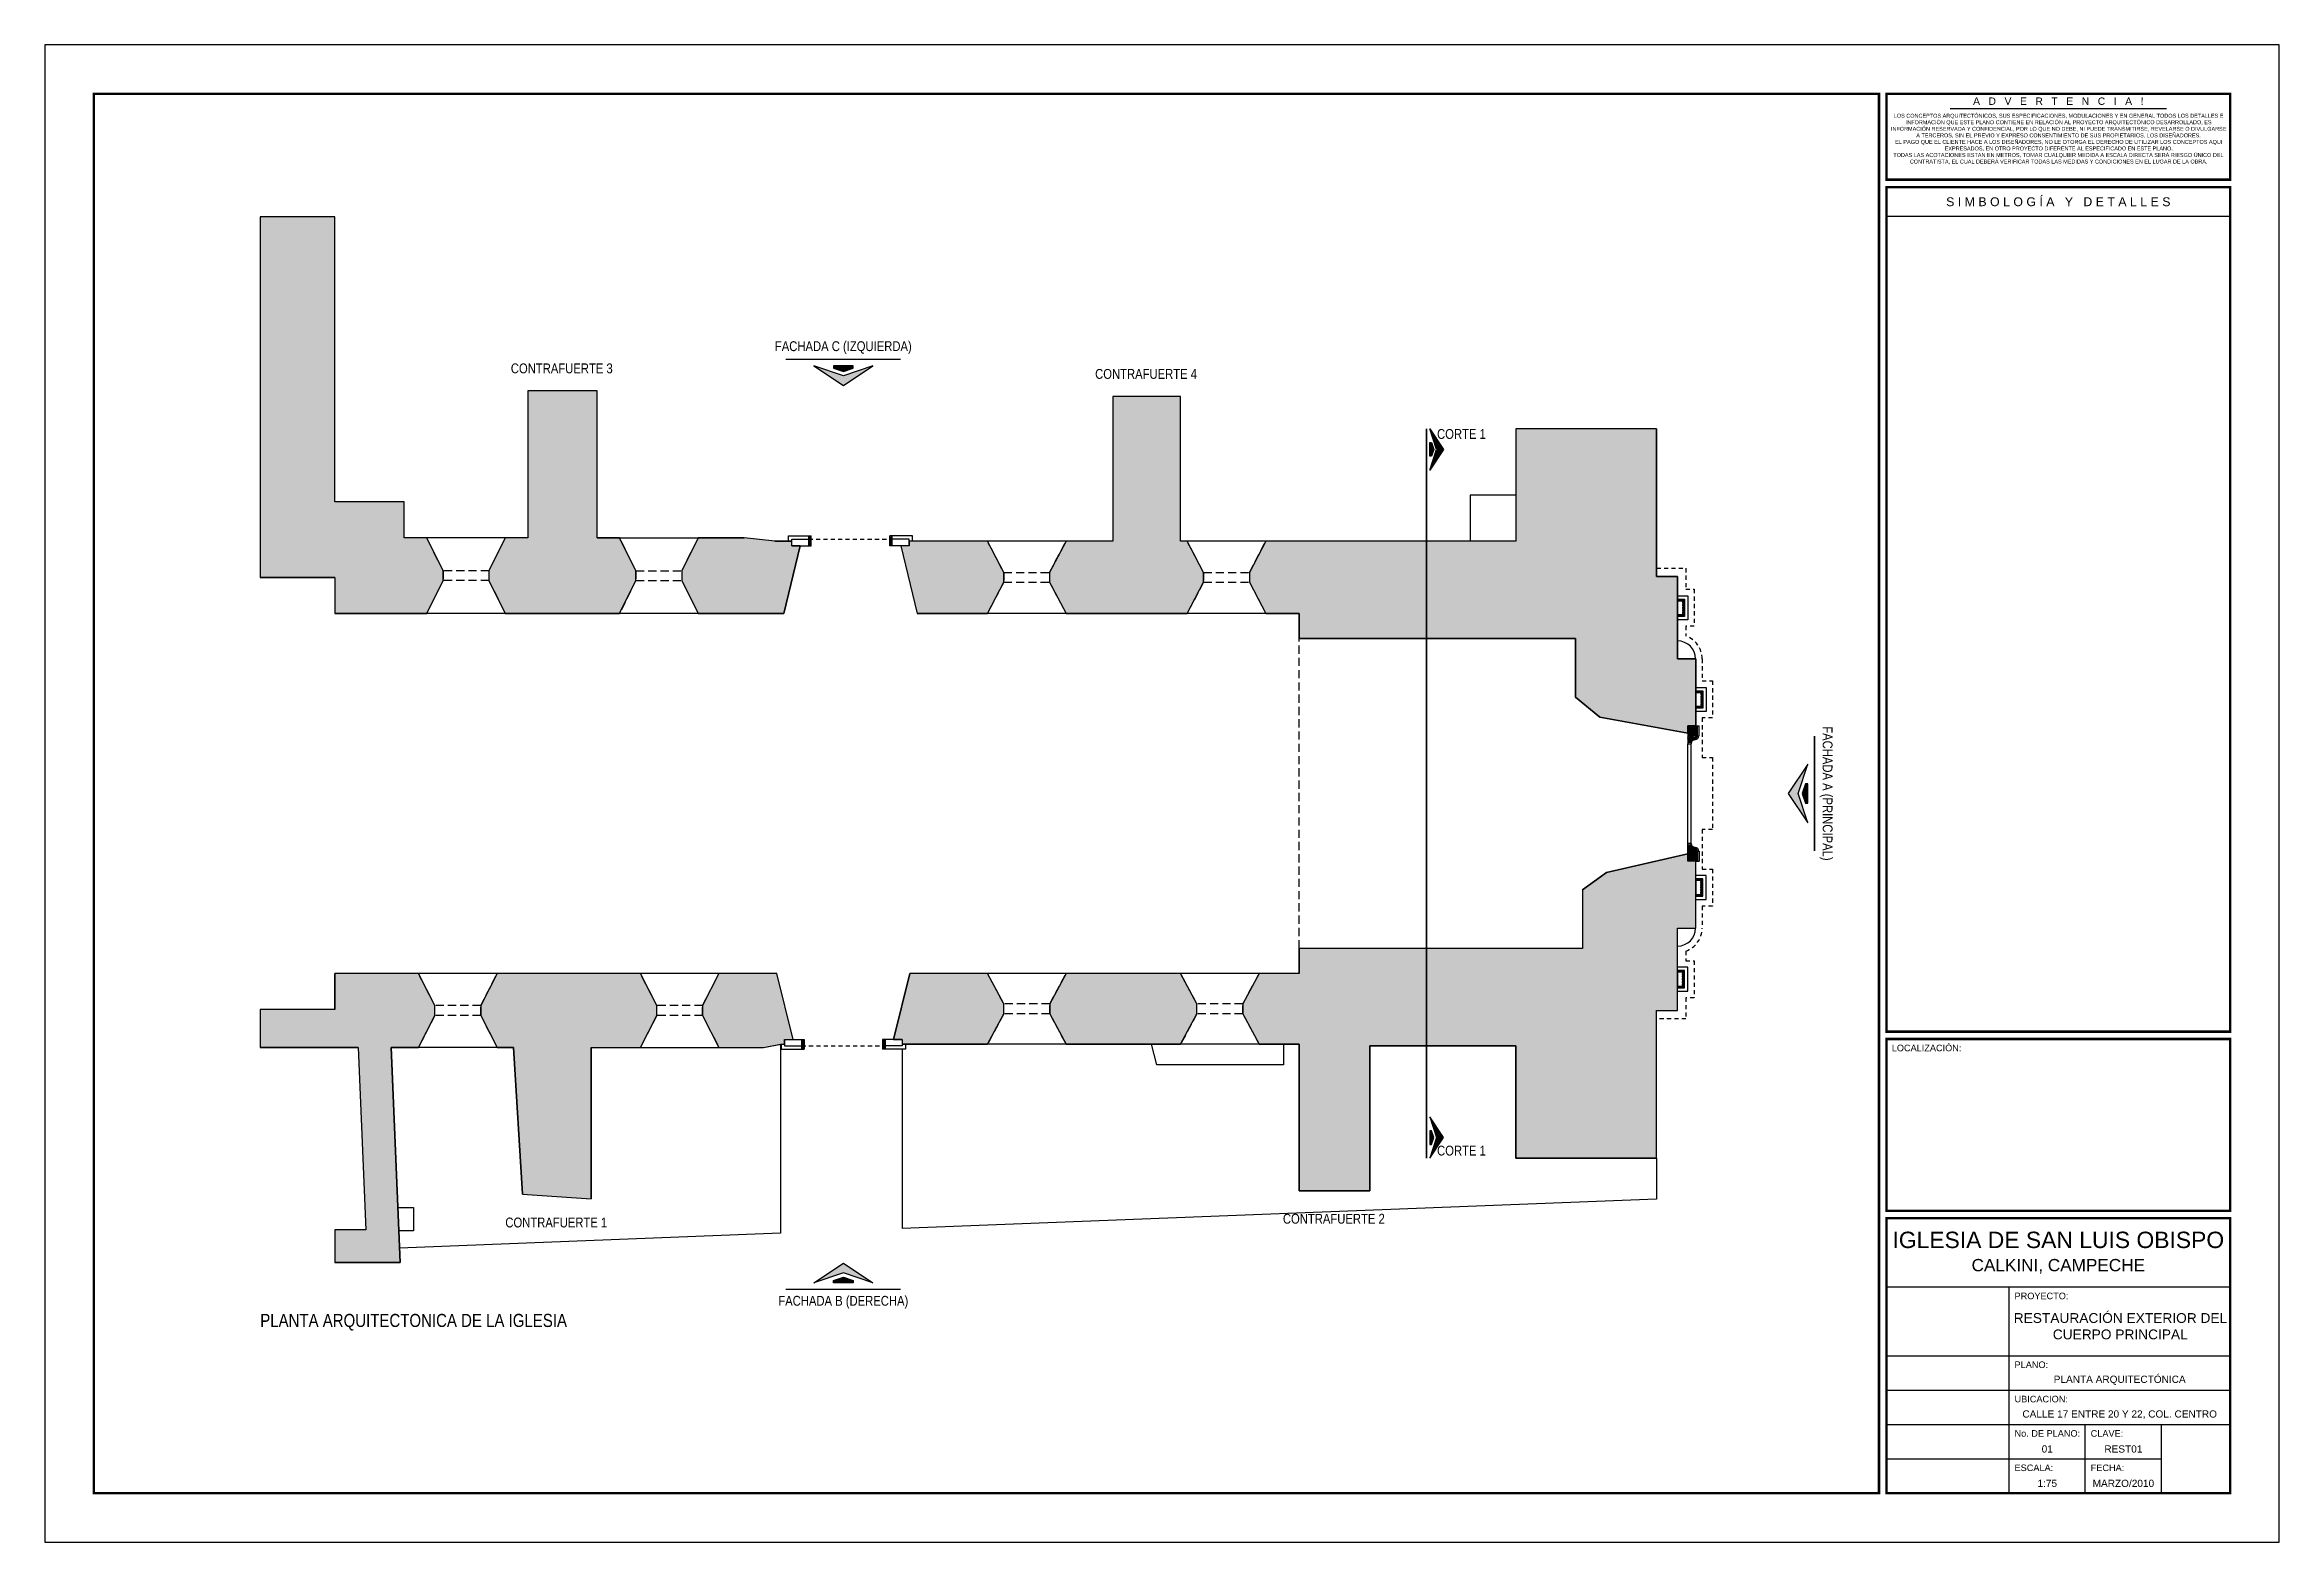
# Model space of a CAD drawing. Header units: millimetres. Extents: x 0 to 273, y 0 to 92.
# Drawn here: x 0 to 68.2, y 45.8 to 91.5 of the extents above; entities that cross this region are included whole.
import ezdxf
from ezdxf.enums import TextEntityAlignment as Align

# ---------------------------------------------------------------- set-up
doc = ezdxf.new("R2010")
doc.units = ezdxf.units.MM
for name, pattern in [('DASHDOT2', [12.7, 6.35, -3.175, 0, -3.175]), ('HIDDEN', [0.375, 0.25, -0.125]), ('HIDDEN2', [0.1875, 0.125, -0.0625]), ('PHANTOM2', [31.75, 15.875, -3.175, 3.175, -3.175, 3.175, -3.175])]:
    doc.linetypes.add(name, pattern=pattern)
for name, color, linetype in [('Areas internas', 7, 'Continuous'), ('FORMATO', 7, 'Continuous'), ('LCorte', 7, 'DASHDOT2'), ('Relleno', 8, 'Continuous'), ('Texto', 7, 'Continuous'), ('Trazo', 7, 'Continuous')]:
    doc.layers.add(name, color=color, linetype=linetype)
doc.styles.get("Standard").update_dxf_attribs({"font": 'arial.ttf'})
doc.styles.add('style4', font='')
doc.styles.get('style4').set_extended_font_data('DaxCondensed')

msp = doc.modelspace()

# ---------------------------------------------------------------- texts
at = {"layer": 'FORMATO'}
msp.add_text('A   D   V   E   R   T   E   N   C   I   A   !', height=0.225, dxfattribs=at).set_placement((61.5, 89.662), align=Align.CENTER)
for s, p in [('LOCALIZACIÓN:', (56.414, 60.751)), ('PROYECTO:', (60.164, 53.176)), ('PLANO:', (60.164, 51.076)), ('UBICACION:', (60.164, 50.026)), ('No. DE PLANO:', (60.164, 48.976)), ('CLAVE:', (62.489, 48.976)), ('ESCALA:', (60.164, 47.926)), ('FECHA:', (62.489, 47.926))]:
    msp.add_text(s, height=0.2, dxfattribs=at).set_placement(p)
for s, insert, char_height, width, attachment_point in [('\\pi0.22576;LOS CONCEPTOS ARQUITECTÓNICOS, SUS ESPECIFICACIONES, MODULACIONES Y EN GENERAL TODOS LOS DETALLES E \\P\\pi0.59079;INFORMACIÓN QUE ESTE PLANO CONTIENE EN RELACIÓN AL PROYECTO ARQUITECTÓNICO DESARROLLADO, ES \\P\\pi0.13903;INFORMACIÓN RESERVADA Y CONFIDENCIAL, POR LO QUE NO DEBE, NI PUEDE TRANSMITIRSE, REVELARSE O DIVULGARSE\\P\\pi0.91171;A TERCEROS, SIN EL PREVIO Y EXPRESO CONSENTIMIENTO DE SUS PROPIETARIOS, LOS DISEÑADORES.\\P\\pi0.26644;EL PAGO QUE EL CLIENTE HACE A LOS DISEÑADORES, NO LE OTORGA EL DERECHO DE UTILIZAR LOS CONCEPTOS AQUI \\P\\pi1.78;EXPRESADOS, EN OTRO PROYECTO DIFERENTE AL ESPECIFICADO EN ESTE PLANO.\\P\\pi0.2109;TODAS LAS ACOTACIONES ESTAN EN METROS, TOMAR CUALQUIER MEDIDA A ESCALA DIRECTA SERÁ RIESGO ÚNICO DEL \\P\\pi0.71558;CONTRATISTA, EL CUAL DEBERÁ VERIFICAR TODAS LAS MEDIDAS Y CONDICIONES EN EL LUGAR DE LA OBRA.', (56.25, 89.39), 0.12, 10.5, 1), ('S I M B O L O G Í A   Y   D E T A L L E S', (61.5, 86.7), 0.27, 10.5, 5), ('IGLESIA DE SAN LUIS OBISPO\\P{\\H0.75x;CALKINI, CAMPECHE\\H1.023x; }', (61.5, 54.6), 0.5, 10.5, 5), ('\\pi0.13874;RESTAURACIÓN EXTERIOR DEL\\P\\pi1.3319;CUERPO PRINCIPAL', (60, 52.752), 0.3, 6.75, 1), ('PLANTA ARQUITECTÓNICA', (63.375, 50.7), 0.22, 6.75, 5), ('CALLE 17 ENTRE 20 Y 22, COL. CENTRO', (63.375, 49.65), 0.22, 6.75, 5), ('01', (61.163, 48.6), 0.22, 6.75, 5), ('REST01', (63.488, 48.6), 0.22, 6.75, 5), ('1:75', (61.163, 47.55), 0.22, 6.75, 5), ('MARZO/2010', (63.488, 47.55), 0.22, 6.75, 5)]:
    msp.add_mtext(s, dxfattribs=dict(at, insert=insert, char_height=char_height, width=width, attachment_point=attachment_point))
at = {"layer": 'Texto', "style": 'style4'}
for s, p in [('FACHADA C (IZQUIERDA)', (24.391, 82.14)), ('CONTRAFUERTE 3', (15.793, 81.462)), ('CONTRAFUERTE 4', (33.638, 81.292)), ('CORTE 1', (43.271, 79.458)), ('CORTE 1', (43.271, 57.566)), ('CONTRAFUERTE 1', (15.625, 55.37)), ('CONTRAFUERTE 2', (39.373, 55.484)), ('FACHADA B (DERECHA)', (24.391, 52.978))]:
    msp.add_text(s, height=0.3, dxfattribs=at).set_placement(p, align=Align.CENTER)
msp.add_text('FACHADA A (PRINCIPAL)', height=0.3, rotation=270, dxfattribs=at).set_placement((54.304, 68.627), align=Align.CENTER)
msp.add_text('PLANTA ARQUITECTONICA DE LA IGLESIA', height=0.4, dxfattribs=at).set_placement((6.583, 52.328))

# ---------------------------------------------------------------- blocks, each defined once
blk = doc.blocks.new('Flecha texto')
at = {"layer": 'Texto'}
for points in [[(0, 0.3), (-0.9, 0), (0, 0.6), (0.9, 0)], [(0.3, 0), (-0.3, 0), (-0.3, 0.074), (0, 0.174), (0.3, 0.074)]]:
    blk.add_lwpolyline(points, close=True, dxfattribs=at)
for points in [[(-0.9, 0), (0, 0.6), (0, 0.3)], [(-0.3, 0), (-0.3, 0.074), (0, 0), (0, 0.174)], [(0, 0.3), (0, 0.3), (0.9, 0), (0, 0.6)], [(0, 0), (0, 0.174), (0.3, 0), (0.3, 0.074)]]:
    blk.add_solid(points, dxfattribs=at)

# ---------------------------------------------------------------- hatches: boundary and pattern name
at = {"layer": 'Relleno'}
for points in [[(11.668, 76.435), (10.983, 76.435), (10.983, 77.535), (8.863, 77.535), (8.863, 86.245), (6.583, 86.245), (6.583, 77.535), (6.583, 75.225), (8.863, 75.225), (8.863, 74.125), (11.668, 74.125), (12.168, 75.13), (12.168, 75.43)], [(44.933, 76.335), (37.293, 76.335), (36.793, 75.38), (36.793, 75.08), (37.293, 74.125), (38.313, 74.125), (38.313, 73.355), (46.753, 73.355), (46.753, 71.565), (47.497, 70.958), (50.183, 70.47), (50.183, 70.695), (50.433, 70.695), (50.433, 72.735), (49.873, 72.735), (49.873, 75.255), (49.233, 75.255), (49.233, 79.765), (44.933, 79.765)], [(38.313, 63.895), (38.313, 63.125), (37.093, 63.125), (36.593, 62.195), (36.593, 61.895), (37.093, 60.965), (38.313, 60.965), (38.313, 56.485), (40.473, 56.485), (40.473, 60.915), (44.933, 60.915), (44.933, 57.485), (49.233, 57.485), (49.233, 61.995), (49.873, 61.995), (49.873, 64.515), (50.433, 64.515), (50.433, 66.555), (50.183, 66.555), (50.183, 66.78), (47.696, 66.213), (46.968, 65.685), (46.968, 63.895)], [(9.576, 60.865), (9.811, 55.3), (8.863, 55.3), (8.863, 54.3), (10.854, 54.3), (10.577, 60.865), (11.417, 60.865), (11.917, 61.845), (11.917, 62.145), (11.417, 63.125), (8.863, 63.125), (8.863, 62.025), (6.583, 62.025), (6.583, 60.865)]]:
    msp.add_hatch(color=256, dxfattribs=at).paths.add_polyline_path(points)
h = msp.add_hatch(color=256, dxfattribs=at)
h.paths.add_polyline_path([(22.578, 74.125), (23.078, 76.195), (22.818, 76.195), (22.818, 76.335), (22.303, 76.335), (21.363, 76.435), (19.958, 76.435), (19.458, 75.43), (19.458, 75.13), (19.958, 74.125)])
h.paths.add_polyline_path([(17.558, 74.125), (18.058, 75.13), (18.058, 75.43), (17.558, 76.435), (16.873, 76.435), (16.873, 80.925), (14.753, 80.925), (14.753, 76.435), (14.068, 76.435), (13.568, 75.43), (13.568, 75.13), (14.068, 74.125)])
h = msp.add_hatch(color=256, dxfattribs=at)
h.paths.add_polyline_path([(32.623, 76.335), (31.193, 76.335), (30.693, 75.38), (30.693, 75.08), (31.193, 74.125), (34.893, 74.125), (35.393, 75.08), (35.393, 75.38), (34.893, 76.335), (34.693, 76.335), (34.693, 80.755), (32.623, 80.755)])
h.paths.add_polyline_path([(28.793, 74.125), (29.293, 75.08), (29.293, 75.38), (28.793, 76.335), (26.408, 76.335), (26.408, 76.195), (26.148, 76.195), (26.648, 74.125)])
h = msp.add_hatch(color=256, dxfattribs=at)
h.paths.add_polyline_path([(22.358, 63.125), (20.593, 63.125), (20.093, 62.145), (20.093, 61.845), (20.593, 60.865), (21.953, 60.865), (22.473, 60.965), (22.598, 60.965), (22.598, 61.115), (22.858, 61.115)])
h.paths.add_polyline_path([(18.693, 62.145), (18.193, 63.125), (13.817, 63.125), (13.317, 62.145), (13.317, 61.845), (13.817, 60.865), (14.317, 60.865), (14.597, 56.384), (16.693, 56.245), (16.693, 60.865), (18.193, 60.865), (18.693, 61.845)])
h = msp.add_hatch(color=256, dxfattribs=at)
h.paths.add_polyline_path([(34.693, 60.965), (35.193, 61.895), (35.193, 62.195), (34.693, 63.125), (31.195, 63.125), (30.695, 62.195), (30.695, 61.895), (31.195, 60.965)])
h.paths.add_polyline_path([(28.795, 60.965), (29.295, 61.895), (29.295, 62.195), (28.795, 63.125), (26.428, 63.125), (25.928, 61.115), (26.188, 61.115), (26.188, 60.965)])
at = {"layer": 'Trazo'}
h = msp.add_hatch(dxfattribs=at)
h.set_pattern_fill('ANSI38', color=256, scale=0.003, angle=90, style=0)
h.set_pattern_definition([(225, (50.4325, 71.507331), (-0.00673519, 0.00673519), []), (135, (50.4325, 71.507331), (-0.00673519, 0.020205576), [0.0238125, -0.0142875])])
h.paths.add_polyline_path([(50.183, 70.24), (50.283, 70.24), (50.283, 70.315), (50.358, 70.315), (50.358, 70.39), (50.408, 70.39), (50.408, 70.507), (50.408, 70.695), (50.183, 70.695)])
h = msp.add_hatch(dxfattribs=at)
h.set_pattern_fill('ANSI38', color=256, scale=0.003, angle=90, style=0)
h.set_pattern_definition([(135, (50.4325, 65.742669), (-0.00673519, -0.00673519), []), (225, (50.4325, 65.742669), (-0.00673519, -0.020205576), [0.0238125, -0.0142875])])
h.paths.add_polyline_path([(50.183, 66.555), (50.408, 66.555), (50.408, 66.672), (50.408, 66.86), (50.423, 66.86, 0.414214), (50.358, 66.925), (50.358, 66.935), (50.283, 66.935), (50.283, 67.01), (50.183, 67.01)])

# ---------------------------------------------------------------- linework, layer by layer
at = {"layer": 'Areas internas'}
for points in [[(11.668, 76.435), (10.983, 76.435), (10.983, 77.535), (8.863, 77.535), (8.863, 86.245), (6.583, 86.245), (6.583, 77.535), (6.583, 75.225), (8.863, 75.225), (8.863, 74.125), (11.668, 74.125), (12.168, 75.13), (12.168, 75.43)], [(17.558, 76.435), (16.873, 76.435), (16.873, 80.925), (14.753, 80.925), (14.753, 76.435), (14.068, 76.435), (13.568, 75.43), (13.568, 75.13), (14.068, 74.125), (17.558, 74.125), (18.058, 75.13), (18.058, 75.43)], [(34.893, 76.335), (34.693, 76.335), (34.693, 80.755), (32.623, 80.755), (32.623, 76.335), (31.193, 76.335), (30.693, 75.38), (30.693, 75.08), (31.193, 74.125), (34.893, 74.125), (35.393, 75.08), (35.393, 75.38)], [(49.873, 75.255), (49.233, 75.255), (49.233, 79.765), (44.933, 79.765), (44.933, 76.335), (37.293, 76.335), (36.793, 75.38), (36.793, 75.08), (37.293, 74.125), (38.313, 74.125), (38.313, 73.355), (46.753, 73.355), (46.753, 71.565), (47.497, 70.958), (50.183, 70.47), (50.183, 70.695), (50.433, 70.695), (50.433, 72.735), (49.873, 72.735)], [(23.078, 76.195), (22.818, 76.195), (22.818, 76.335), (22.303, 76.335), (21.363, 76.435), (19.958, 76.435), (19.458, 75.43), (19.458, 75.13), (19.958, 74.125), (22.578, 74.125)], [(29.293, 75.38), (28.793, 76.335), (26.408, 76.335), (26.408, 76.195), (26.148, 76.195), (26.648, 74.125), (28.793, 74.125), (29.293, 75.08)], [(49.873, 64.515), (50.433, 64.515), (50.433, 66.555), (50.183, 66.555), (50.183, 66.78), (47.696, 66.213), (46.968, 65.685), (46.968, 63.895), (38.313, 63.895), (38.313, 63.125), (37.093, 63.125), (36.593, 62.195), (36.593, 61.895), (37.093, 60.965), (38.313, 60.965), (38.313, 56.485), (40.473, 56.485), (40.473, 60.915), (44.933, 60.915), (44.933, 57.485), (49.233, 57.485), (49.233, 61.995), (49.873, 61.995)], [(11.417, 63.125), (8.863, 63.125), (8.863, 62.025), (6.583, 62.025), (6.583, 60.865), (9.576, 60.865), (9.811, 55.3), (8.863, 55.3), (8.863, 54.3), (10.854, 54.3), (10.577, 60.865), (11.417, 60.865), (11.917, 61.845), (11.917, 62.145)], [(18.693, 61.845), (18.693, 62.145), (18.193, 63.125), (13.817, 63.125), (13.317, 62.145), (13.317, 61.845), (13.817, 60.865), (14.317, 60.865), (14.597, 56.384), (16.693, 56.245), (16.693, 60.865), (18.193, 60.865)], [(22.358, 63.125), (20.593, 63.125), (20.093, 62.145), (20.093, 61.845), (20.593, 60.865), (21.953, 60.865), (22.498, 60.97), (22.498, 60.965), (22.598, 60.965), (22.598, 61.115), (22.858, 61.115)], [(29.295, 61.895), (29.295, 62.195), (28.795, 63.125), (26.428, 63.125), (25.928, 61.115), (26.188, 61.115), (26.188, 60.965), (28.795, 60.965)], [(35.193, 62.195), (34.693, 63.125), (31.195, 63.125), (30.695, 62.195), (30.695, 61.895), (31.195, 60.965), (34.693, 60.965), (35.193, 61.895)]]:
    msp.add_lwpolyline(points, close=True, dxfattribs=at)
at = {"layer": 'FORMATO'}
for p, q in [((58.2, 89.55), (64.8, 89.55)), ((66.75, 86.25), (56.25, 86.25)), ((56.25, 53.55), (66.75, 53.55)), ((60, 47.25), (60, 53.55)), ((56.25, 51.45), (66.75, 51.45)), ((56.25, 50.4), (66.75, 50.4)), ((56.25, 49.35), (60, 49.35)), ((60, 49.35), (66.75, 49.35)), ((62.325, 47.25), (62.325, 49.35)), ((64.65, 47.25), (64.65, 49.35)), ((56.25, 48.3), (60, 48.3)), ((60, 48.3), (64.65, 48.3))]:
    msp.add_line(p, q, dxfattribs=at)
msp.add_lwpolyline([(0, 45.75), (68.25, 45.75), (68.25, 91.5), (0, 91.5)], close=True, dxfattribs=at)
at = {"layer": 'FORMATO', "const_width": 0.075}
for points in [[(56.025, 47.25), (56.025, 90), (1.5, 90), (1.5, 47.25)], [(56.25, 87.375), (66.75, 87.375), (66.75, 90), (56.25, 90)], [(66.75, 61.35), (66.75, 87.15), (56.25, 87.15), (56.25, 61.35)], [(56.25, 55.875), (66.75, 55.875), (66.75, 61.125), (56.25, 61.125)], [(56.25, 55.65), (56.25, 47.25), (66.75, 47.25), (66.75, 55.65)]]:
    msp.add_lwpolyline(points, close=True, dxfattribs=at)
at = {"layer": 'LCorte', "linetype": 'PHANTOM2', "ltscale": 0.04, "const_width": 0.05}
msp.add_lwpolyline([(42.203, 57.485), (42.203, 79.765)], dxfattribs=at)
at = {"layer": 'Relleno'}
for p, q in [((6.583, 62.025), (6.583, 60.865)), ((8.863, 55.3), (8.863, 54.3))]:
    msp.add_line(p, q, dxfattribs=at)
at = {"layer": 'Texto', "linetype": 'PHANTOM2', "ltscale": 0.04, "const_width": 0.05}
for points in [[(22.633, 81.888), (26.148, 81.888)], [(54.052, 70.384), (54.052, 66.87)], [(22.633, 53.478), (26.148, 53.478)]]:
    msp.add_lwpolyline(points, dxfattribs=at)
at = {"layer": 'Trazo'}
for p, q in [((8.863, 86.245), (6.583, 86.245)), ((6.583, 86.245), (6.583, 77.535)), ((8.863, 77.535), (8.863, 86.245)), ((16.873, 80.925), (14.753, 80.925)), ((14.753, 80.925), (14.753, 76.435)), ((16.873, 76.435), (16.873, 80.925)), ((34.693, 80.755), (32.623, 80.755)), ((32.623, 80.755), (32.623, 76.335)), ((34.693, 76.335), (34.693, 80.755)), ((49.233, 79.765), (44.933, 79.765)), ((44.933, 79.765), (44.933, 76.335)), ((49.233, 79.765), (49.233, 75.255)), ((10.983, 77.535), (8.863, 77.535)), ((10.983, 76.435), (10.983, 77.535)), ((43.533, 77.735), (43.533, 76.335)), ((44.933, 77.735), (43.533, 77.735)), ((22.718, 76.335), (22.718, 76.495)), ((22.718, 76.495), (23.338, 76.495)), ((23.338, 76.395), (23.338, 76.495)), ((23.338, 76.495), (23.413, 76.495)), ((23.338, 76.47), (23.388, 76.47)), ((23.338, 76.445), (23.363, 76.445)), ((23.363, 76.195), (23.363, 76.445)), ((23.388, 76.195), (23.388, 76.47)), ((23.413, 76.195), (23.413, 76.495)), ((25.813, 76.195), (25.813, 76.495)), ((25.888, 76.495), (25.813, 76.495)), ((25.838, 76.195), (25.838, 76.47)), ((25.888, 76.47), (25.838, 76.47)), ((25.863, 76.195), (25.863, 76.445)), ((25.888, 76.445), (25.863, 76.445)), ((26.508, 76.495), (25.888, 76.495)), ((25.888, 76.395), (25.888, 76.495)), ((26.508, 76.335), (26.508, 76.495)), ((14.753, 76.435), (10.983, 76.435)), ((16.873, 76.435), (21.363, 76.435)), ((22.303, 76.335), (21.363, 76.435)), ((22.303, 76.335), (22.818, 76.335)), ((23.078, 76.195), (22.578, 74.125)), ((22.818, 76.395), (23.338, 76.395)), ((22.818, 76.195), (22.818, 76.395)), ((22.818, 76.195), (23.338, 76.195)), ((22.873, 76.395), (23.333, 76.395)), ((23.338, 76.195), (23.338, 76.395)), ((23.338, 76.195), (23.413, 76.195)), ((25.888, 76.195), (25.813, 76.195)), ((25.888, 76.195), (25.888, 76.395)), ((26.408, 76.395), (25.888, 76.395)), ((26.408, 76.195), (25.888, 76.195)), ((26.353, 76.395), (25.893, 76.395)), ((26.148, 76.195), (26.648, 74.125)), ((26.408, 76.195), (26.408, 76.395)), ((32.623, 76.335), (26.408, 76.335)), ((44.933, 76.335), (34.693, 76.335)), ((8.863, 75.225), (6.583, 75.225)), ((8.863, 75.225), (8.863, 74.125)), ((49.233, 75.255), (49.873, 75.255)), ((49.873, 75.255), (49.873, 72.735)), ((22.578, 74.125), (8.863, 74.125)), ((38.313, 74.125), (26.648, 74.125)), ((38.313, 73.355), (38.313, 74.125)), ((46.753, 73.355), (38.313, 73.355)), ((46.753, 71.565), (46.753, 73.355)), ((49.873, 72.735), (50.433, 72.735)), ((50.433, 72.735), (50.433, 70.695)), ((47.497, 70.958), (46.753, 71.565)), ((50.183, 70.47), (47.497, 70.958)), ((50.36, 70.302), (50.37, 70.302)), ((50.37, 70.312), (50.37, 70.302)), ((50.383, 70.29), (50.383, 70.3)), ((50.433, 70.695), (50.533, 70.695)), ((50.433, 70.645), (50.433, 70.567)), ((50.433, 70.517), (50.433, 70.44)), ((50.433, 70.39), (50.533, 70.39)), ((50.458, 70.39), (50.458, 70.695)), ((50.483, 70.39), (50.483, 70.695)), ((50.533, 70.39), (50.533, 70.695)), ((50.183, 70.24), (50.183, 70.14)), ((50.183, 70.215), (50.283, 70.215)), ((50.183, 70.19), (50.283, 70.19)), ((50.183, 70.14), (50.283, 70.14)), ((50.183, 67.11), (50.183, 70.14)), ((50.283, 70.24), (50.283, 70.14)), ((50.283, 67.11), (50.283, 70.14)), ((50.373, 70.29), (50.383, 70.29)), ((50.398, 70.265), (50.408, 70.265)), ((50.408, 70.275), (50.408, 70.265)), ((50.183, 67.11), (50.283, 67.11)), ((50.183, 67.01), (50.183, 67.11)), ((50.183, 67.06), (50.283, 67.06)), ((50.183, 67.035), (50.283, 67.035)), ((50.283, 67.01), (50.283, 67.11)), ((50.36, 66.947), (50.37, 66.947)), ((50.37, 66.938), (50.37, 66.947)), ((50.373, 66.96), (50.383, 66.96)), ((50.383, 66.96), (50.383, 66.95)), ((50.398, 66.985), (50.408, 66.985)), ((50.408, 66.975), (50.408, 66.985)), ((46.968, 65.685), (47.696, 66.213)), ((47.696, 66.213), (50.183, 66.78)), ((50.433, 66.86), (50.533, 66.86)), ((50.433, 66.732), (50.433, 66.81)), ((50.433, 66.605), (50.433, 66.682)), ((50.433, 64.515), (50.433, 66.555)), ((50.433, 66.555), (50.533, 66.555)), ((50.458, 66.86), (50.458, 66.555)), ((50.483, 66.86), (50.483, 66.555)), ((50.533, 66.86), (50.533, 66.555)), ((46.968, 65.685), (46.968, 63.895)), ((49.873, 61.995), (49.873, 64.515)), ((49.873, 64.515), (50.433, 64.515)), ((46.968, 63.895), (38.313, 63.895)), ((38.313, 63.125), (38.313, 63.895)), ((22.358, 63.125), (8.863, 63.125)), ((8.863, 62.025), (8.863, 63.125)), ((22.858, 61.115), (22.358, 63.125)), ((25.928, 61.115), (26.428, 63.125)), ((38.313, 63.125), (26.428, 63.125)), ((8.863, 62.025), (6.583, 62.025)), ((49.233, 57.485), (49.233, 61.995)), ((49.233, 61.995), (49.873, 61.995)), ((9.576, 60.865), (6.583, 60.865)), ((9.576, 60.865), (9.811, 55.3)), ((14.317, 60.865), (10.577, 60.865)), ((10.577, 60.865), (10.854, 54.3)), ((14.597, 56.384), (14.317, 60.865)), ((16.693, 60.865), (16.693, 56.245)), ((16.693, 60.865), (21.953, 60.865)), ((21.953, 60.865), (22.473, 60.965)), ((22.473, 60.965), (22.473, 55.193)), ((22.473, 60.965), (22.598, 60.965)), ((22.498, 60.965), (22.498, 60.815)), ((22.498, 60.815), (23.118, 60.815)), ((22.598, 61.115), (23.118, 61.115)), ((22.598, 61.115), (22.598, 60.915)), ((22.598, 60.915), (23.118, 60.915)), ((23.118, 61.115), (23.118, 60.915)), ((23.118, 61.115), (23.193, 61.115)), ((23.118, 60.915), (23.118, 60.815)), ((23.118, 60.865), (23.143, 60.865)), ((23.118, 60.84), (23.168, 60.84)), ((23.118, 60.815), (23.193, 60.815)), ((23.143, 61.115), (23.143, 60.865)), ((23.168, 61.115), (23.168, 60.84)), ((23.193, 61.115), (23.193, 60.815)), ((25.593, 61.115), (25.593, 60.815)), ((25.668, 61.115), (25.593, 61.115)), ((25.668, 60.815), (25.593, 60.815)), ((25.618, 61.115), (25.618, 60.84)), ((25.668, 60.84), (25.618, 60.84)), ((25.643, 61.115), (25.643, 60.865)), ((25.668, 60.865), (25.643, 60.865)), ((25.668, 61.115), (25.668, 60.915)), ((26.188, 61.115), (25.668, 61.115)), ((26.188, 60.915), (25.668, 60.915)), ((25.668, 60.915), (25.668, 60.815)), ((26.288, 60.815), (25.668, 60.815)), ((26.188, 61.115), (26.188, 60.915)), ((38.313, 60.965), (26.188, 60.965)), ((26.193, 60.815), (26.193, 55.338)), ((26.288, 60.965), (26.288, 60.815)), ((33.963, 60.335), (33.803, 60.965)), ((37.833, 60.965), (37.833, 60.335)), ((38.313, 56.485), (38.313, 60.965)), ((44.933, 60.915), (40.473, 60.915)), ((40.473, 60.915), (40.473, 56.485)), ((44.933, 57.485), (44.933, 60.915)), ((37.833, 60.335), (33.963, 60.335)), ((49.233, 57.485), (44.933, 57.485)), ((49.233, 57.485), (49.233, 56.235)), ((10.783, 55.979), (11.263, 55.979)), ((11.263, 55.979), (11.263, 55.269)), ((14.597, 56.384), (16.693, 56.245)), ((49.233, 56.235), (26.193, 55.338)), ((40.473, 56.485), (38.313, 56.485)), ((9.811, 55.3), (8.863, 55.3)), ((11.263, 55.269), (10.813, 55.269)), ((22.473, 55.193), (10.835, 54.74)), ((10.854, 54.3), (8.863, 54.3))]:
    msp.add_line(p, q, dxfattribs=at)
at = {"layer": 'Trazo', "linetype": 'HIDDEN'}
for p, q in [((12.168, 75.43), (11.668, 76.435)), ((13.568, 75.43), (14.068, 76.435)), ((18.058, 75.43), (17.558, 76.435)), ((19.458, 75.43), (19.958, 76.435)), ((29.293, 75.38), (28.793, 76.335)), ((30.693, 75.38), (31.193, 76.335)), ((35.393, 75.38), (34.893, 76.335)), ((36.793, 75.38), (37.293, 76.335)), ((12.168, 75.13), (11.668, 74.125)), ((12.168, 75.43), (12.168, 75.13)), ((13.568, 75.43), (12.168, 75.43)), ((13.568, 75.13), (12.168, 75.13)), ((13.568, 75.43), (13.568, 75.13)), ((13.568, 75.13), (14.068, 74.125)), ((18.058, 75.13), (17.558, 74.125)), ((18.058, 75.43), (18.058, 75.13)), ((18.058, 75.43), (19.458, 75.43)), ((18.058, 75.13), (19.458, 75.13)), ((19.458, 75.43), (19.458, 75.13)), ((19.458, 75.13), (19.958, 74.125)), ((29.293, 75.08), (28.793, 74.125)), ((29.293, 75.38), (29.293, 75.08)), ((29.293, 75.38), (30.693, 75.38)), ((29.293, 75.08), (30.693, 75.08)), ((30.693, 75.38), (30.693, 75.08)), ((30.693, 75.08), (31.193, 74.125)), ((35.393, 75.08), (34.893, 74.125)), ((35.393, 75.38), (35.393, 75.08)), ((35.393, 75.38), (36.793, 75.38)), ((35.393, 75.08), (36.793, 75.08)), ((36.793, 75.38), (36.793, 75.08)), ((36.793, 75.08), (37.293, 74.125)), ((38.313, 63.895), (38.313, 73.355)), ((11.917, 62.145), (11.417, 63.125)), ((13.317, 62.145), (13.817, 63.125)), ((18.693, 62.145), (18.193, 63.125)), ((20.093, 62.145), (20.593, 63.125)), ((29.295, 62.195), (28.795, 63.125)), ((30.695, 62.195), (31.195, 63.125)), ((35.193, 62.195), (34.693, 63.125)), ((36.593, 62.195), (37.093, 63.125)), ((11.917, 61.845), (11.917, 62.145)), ((13.317, 62.145), (11.917, 62.145)), ((13.317, 61.845), (13.317, 62.145)), ((18.693, 61.845), (18.693, 62.145)), ((20.093, 62.145), (18.693, 62.145)), ((20.093, 61.845), (20.093, 62.145)), ((29.295, 61.895), (29.295, 62.195)), ((30.695, 62.195), (29.295, 62.195)), ((30.695, 61.895), (30.695, 62.195)), ((35.193, 61.895), (35.193, 62.195)), ((36.593, 62.195), (35.193, 62.195)), ((36.593, 61.895), (36.593, 62.195)), ((11.917, 61.845), (11.417, 60.865)), ((13.317, 61.845), (11.917, 61.845)), ((13.317, 61.845), (13.817, 60.865)), ((18.693, 61.845), (18.193, 60.865)), ((20.093, 61.845), (18.693, 61.845)), ((20.093, 61.845), (20.593, 60.865)), ((29.295, 61.895), (28.795, 60.965)), ((30.695, 61.895), (29.295, 61.895)), ((30.695, 61.895), (31.195, 60.965)), ((35.193, 61.895), (34.693, 60.965)), ((36.593, 61.895), (35.193, 61.895)), ((36.593, 61.895), (37.093, 60.965))]:
    msp.add_line(p, q, dxfattribs=at)
at = {"layer": 'Trazo', "linetype": 'HIDDEN2'}
for p, q in [((23.333, 76.395), (25.893, 76.395)), ((23.118, 60.915), (25.668, 60.915))]:
    msp.add_line(p, q, dxfattribs=at)
at = {"layer": 'Trazo'}
for points in [[(49.233, 75.505), (49.233, 79.765), (44.933, 79.765), (44.933, 76.335)], [(49.873, 74.665), (50.183, 74.665), (50.183, 73.935), (49.873, 73.935)], [(49.873, 74.565), (50.083, 74.565), (50.083, 74.035), (49.873, 74.035)], [(49.873, 74.54), (50.058, 74.54), (50.058, 74.06), (49.873, 74.06)], [(50.433, 71.865), (50.743, 71.865), (50.743, 71.135), (50.433, 71.135)], [(50.433, 71.765), (50.643, 71.765), (50.643, 71.235), (50.433, 71.235)], [(50.433, 71.74), (50.618, 71.74), (50.618, 71.26), (50.433, 71.26)], [(50.433, 65.385), (50.743, 65.385), (50.743, 66.115), (50.433, 66.115)], [(50.433, 65.485), (50.643, 65.485), (50.643, 66.015), (50.433, 66.015)], [(50.433, 65.51), (50.618, 65.51), (50.618, 65.99), (50.433, 65.99)], [(49.873, 62.585), (50.183, 62.585), (50.183, 63.315), (49.873, 63.315)], [(49.873, 62.685), (50.083, 62.685), (50.083, 63.215), (49.873, 63.215)], [(49.873, 62.71), (50.058, 62.71), (50.058, 63.19), (49.873, 63.19)]]:
    msp.add_lwpolyline(points, dxfattribs=at)
at = {"layer": 'Trazo', "linetype": 'HIDDEN2'}
msp.add_lwpolyline([(49.233, 75.505), (50.123, 75.505), (50.123, 74.865), (50.383, 74.865), (50.383, 73.735), (50.123, 73.735), (50.123, 73.442, -0.317837), (50.623, 72.735), (50.623, 72.065), (50.943, 72.065), (50.943, 70.935), (50.623, 70.935), (50.623, 69.725), (50.943, 69.725), (50.943, 67.525), (50.623, 67.525), (50.623, 66.315), (50.943, 66.315), (50.943, 65.185), (50.623, 65.185), (50.623, 64.515, -0.317837), (50.123, 63.808), (50.123, 63.515), (50.383, 63.515), (50.383, 62.385), (50.123, 62.385), (50.123, 61.745), (49.233, 61.745)], format="xyb", dxfattribs=at)
at = {"layer": 'Trazo'}
for points in [[(49.873, 74.515), (50.033, 74.515), (50.033, 74.48), (50.018, 74.48), (50.018, 74.44), (50.033, 74.44), (50.033, 74.4), (50.018, 74.4), (50.018, 74.36), (50.033, 74.36), (50.033, 74.32), (50.018, 74.32), (50.018, 74.28), (50.033, 74.28), (50.033, 74.24), (50.018, 74.24), (50.018, 74.2), (50.033, 74.2), (50.033, 74.16), (50.018, 74.16), (50.018, 74.12), (50.033, 74.12), (50.033, 74.085), (49.873, 74.085)], [(50.433, 71.715), (50.593, 71.715), (50.593, 71.68), (50.578, 71.68), (50.578, 71.64), (50.593, 71.64), (50.593, 71.6), (50.578, 71.6), (50.578, 71.56), (50.593, 71.56), (50.593, 71.52), (50.578, 71.52), (50.578, 71.48), (50.593, 71.48), (50.593, 71.44), (50.578, 71.44), (50.578, 71.4), (50.593, 71.4), (50.593, 71.36), (50.578, 71.36), (50.578, 71.32), (50.593, 71.32), (50.593, 71.285), (50.433, 71.285)], [(50.433, 65.535), (50.593, 65.535), (50.593, 65.57), (50.578, 65.57), (50.578, 65.61), (50.593, 65.61), (50.593, 65.65), (50.578, 65.65), (50.578, 65.69), (50.593, 65.69), (50.593, 65.73), (50.578, 65.73), (50.578, 65.77), (50.593, 65.77), (50.593, 65.81), (50.578, 65.81), (50.578, 65.85), (50.593, 65.85), (50.593, 65.89), (50.578, 65.89), (50.578, 65.93), (50.593, 65.93), (50.593, 65.965), (50.433, 65.965)], [(49.873, 62.735), (50.033, 62.735), (50.033, 62.77), (50.018, 62.77), (50.018, 62.81), (50.033, 62.81), (50.033, 62.85), (50.018, 62.85), (50.018, 62.89), (50.033, 62.89), (50.033, 62.93), (50.018, 62.93), (50.018, 62.97), (50.033, 62.97), (50.033, 63.01), (50.018, 63.01), (50.018, 63.05), (50.033, 63.05), (50.033, 63.09), (50.018, 63.09), (50.018, 63.13), (50.033, 63.13), (50.033, 63.165), (49.873, 63.165)]]:
    msp.add_lwpolyline(points, close=True, dxfattribs=at)
for points in [[(50.418, 70.46), (50.408, 70.46), (50.408, 70.507), (50.418, 70.507, 0.414214), (50.428, 70.517), (50.433, 70.517), (50.433, 70.567), (50.428, 70.567, 0.414214), (50.418, 70.577), (50.408, 70.577), (50.408, 70.625), (50.418, 70.625, -0.414214), (50.428, 70.635), (50.428, 70.645), (50.433, 70.645), (50.433, 70.695), (50.183, 70.695), (50.183, 70.24), (50.283, 70.24), (50.283, 70.25, -0.414214), (50.348, 70.315), (50.358, 70.315), (50.358, 70.325, 0.414214), (50.423, 70.39), (50.433, 70.39), (50.433, 70.44), (50.428, 70.44), (50.428, 70.45, -0.414214)], [(50.418, 66.79), (50.408, 66.79), (50.408, 66.742), (50.418, 66.742, -0.414214), (50.428, 66.732), (50.433, 66.732), (50.433, 66.682), (50.428, 66.682, -0.414214), (50.418, 66.672), (50.408, 66.672), (50.408, 66.625), (50.418, 66.625, 0.414214), (50.428, 66.615), (50.428, 66.605), (50.433, 66.605), (50.433, 66.555), (50.183, 66.555), (50.183, 67.01), (50.283, 67.01), (50.283, 67, 0.414214), (50.348, 66.935), (50.358, 66.935), (50.358, 66.925, -0.414214), (50.423, 66.86), (50.433, 66.86), (50.433, 66.81), (50.428, 66.81), (50.428, 66.8, 0.414214)]]:
    msp.add_lwpolyline(points, format="xyb", close=True, dxfattribs=at)
for centre, radius, start, end in [((49.873, 72.735), 0.55, 0, 90), ((50.36, 70.225), 0.0775, 90, 180), ((50.37, 70.39), 0.0775, 270, 0), ((50.383, 70.39), 0.09, 270, 0), ((50.408, 70.39), 0.115, 270, 0), ((50.373, 70.2), 0.09, 90, 180), ((50.398, 70.15), 0.115, 90, 180), ((50.398, 67.1), 0.115, 180, 270), ((50.373, 67.05), 0.09, 180, 270), ((50.36, 67.025), 0.0775, 180, 270), ((50.37, 66.86), 0.0775, 0, 90), ((50.383, 66.86), 0.09, 0, 90), ((50.408, 66.86), 0.115, 0, 90), ((49.873, 64.515), 0.55, 270, 0)]:
    msp.add_arc(centre, radius, start, end, dxfattribs=at)

# ---------------------------------------------------------------- block references
at = {"layer": 'Texto', "xscale": -1}
for p, rotation in [((24.393, 81.688), 180), ((53.852, 68.625), 90)]:
    msp.add_blockref('Flecha texto', p, dxfattribs=dict(at, rotation=rotation))
at = {"layer": 'Texto', "rotation": 270}
for p, xscale, yscale, zscale in [((42.303, 79.135), 0.6999999999999886, 0.6999999999999886, 0.6999999999999886), ((42.303, 58.115), -0.7000000000000028, 0.7000000000000028, 0.7)]:
    msp.add_blockref('Flecha texto', p, dxfattribs=dict(at, xscale=xscale, yscale=yscale, zscale=zscale))
at = {"layer": 'Texto'}
msp.add_blockref('Flecha texto', (24.393, 53.678), dxfattribs=at)

msp.set_redraw_order([(e.dxf.handle, doc.entitydb.next_handle()) for e in msp.query("TEXT MTEXT ATTDEF DIMENSION ARC_DIMENSION")])  # texts and dimensions are drawn at this point

doc.saveas('drawing.dxf')
